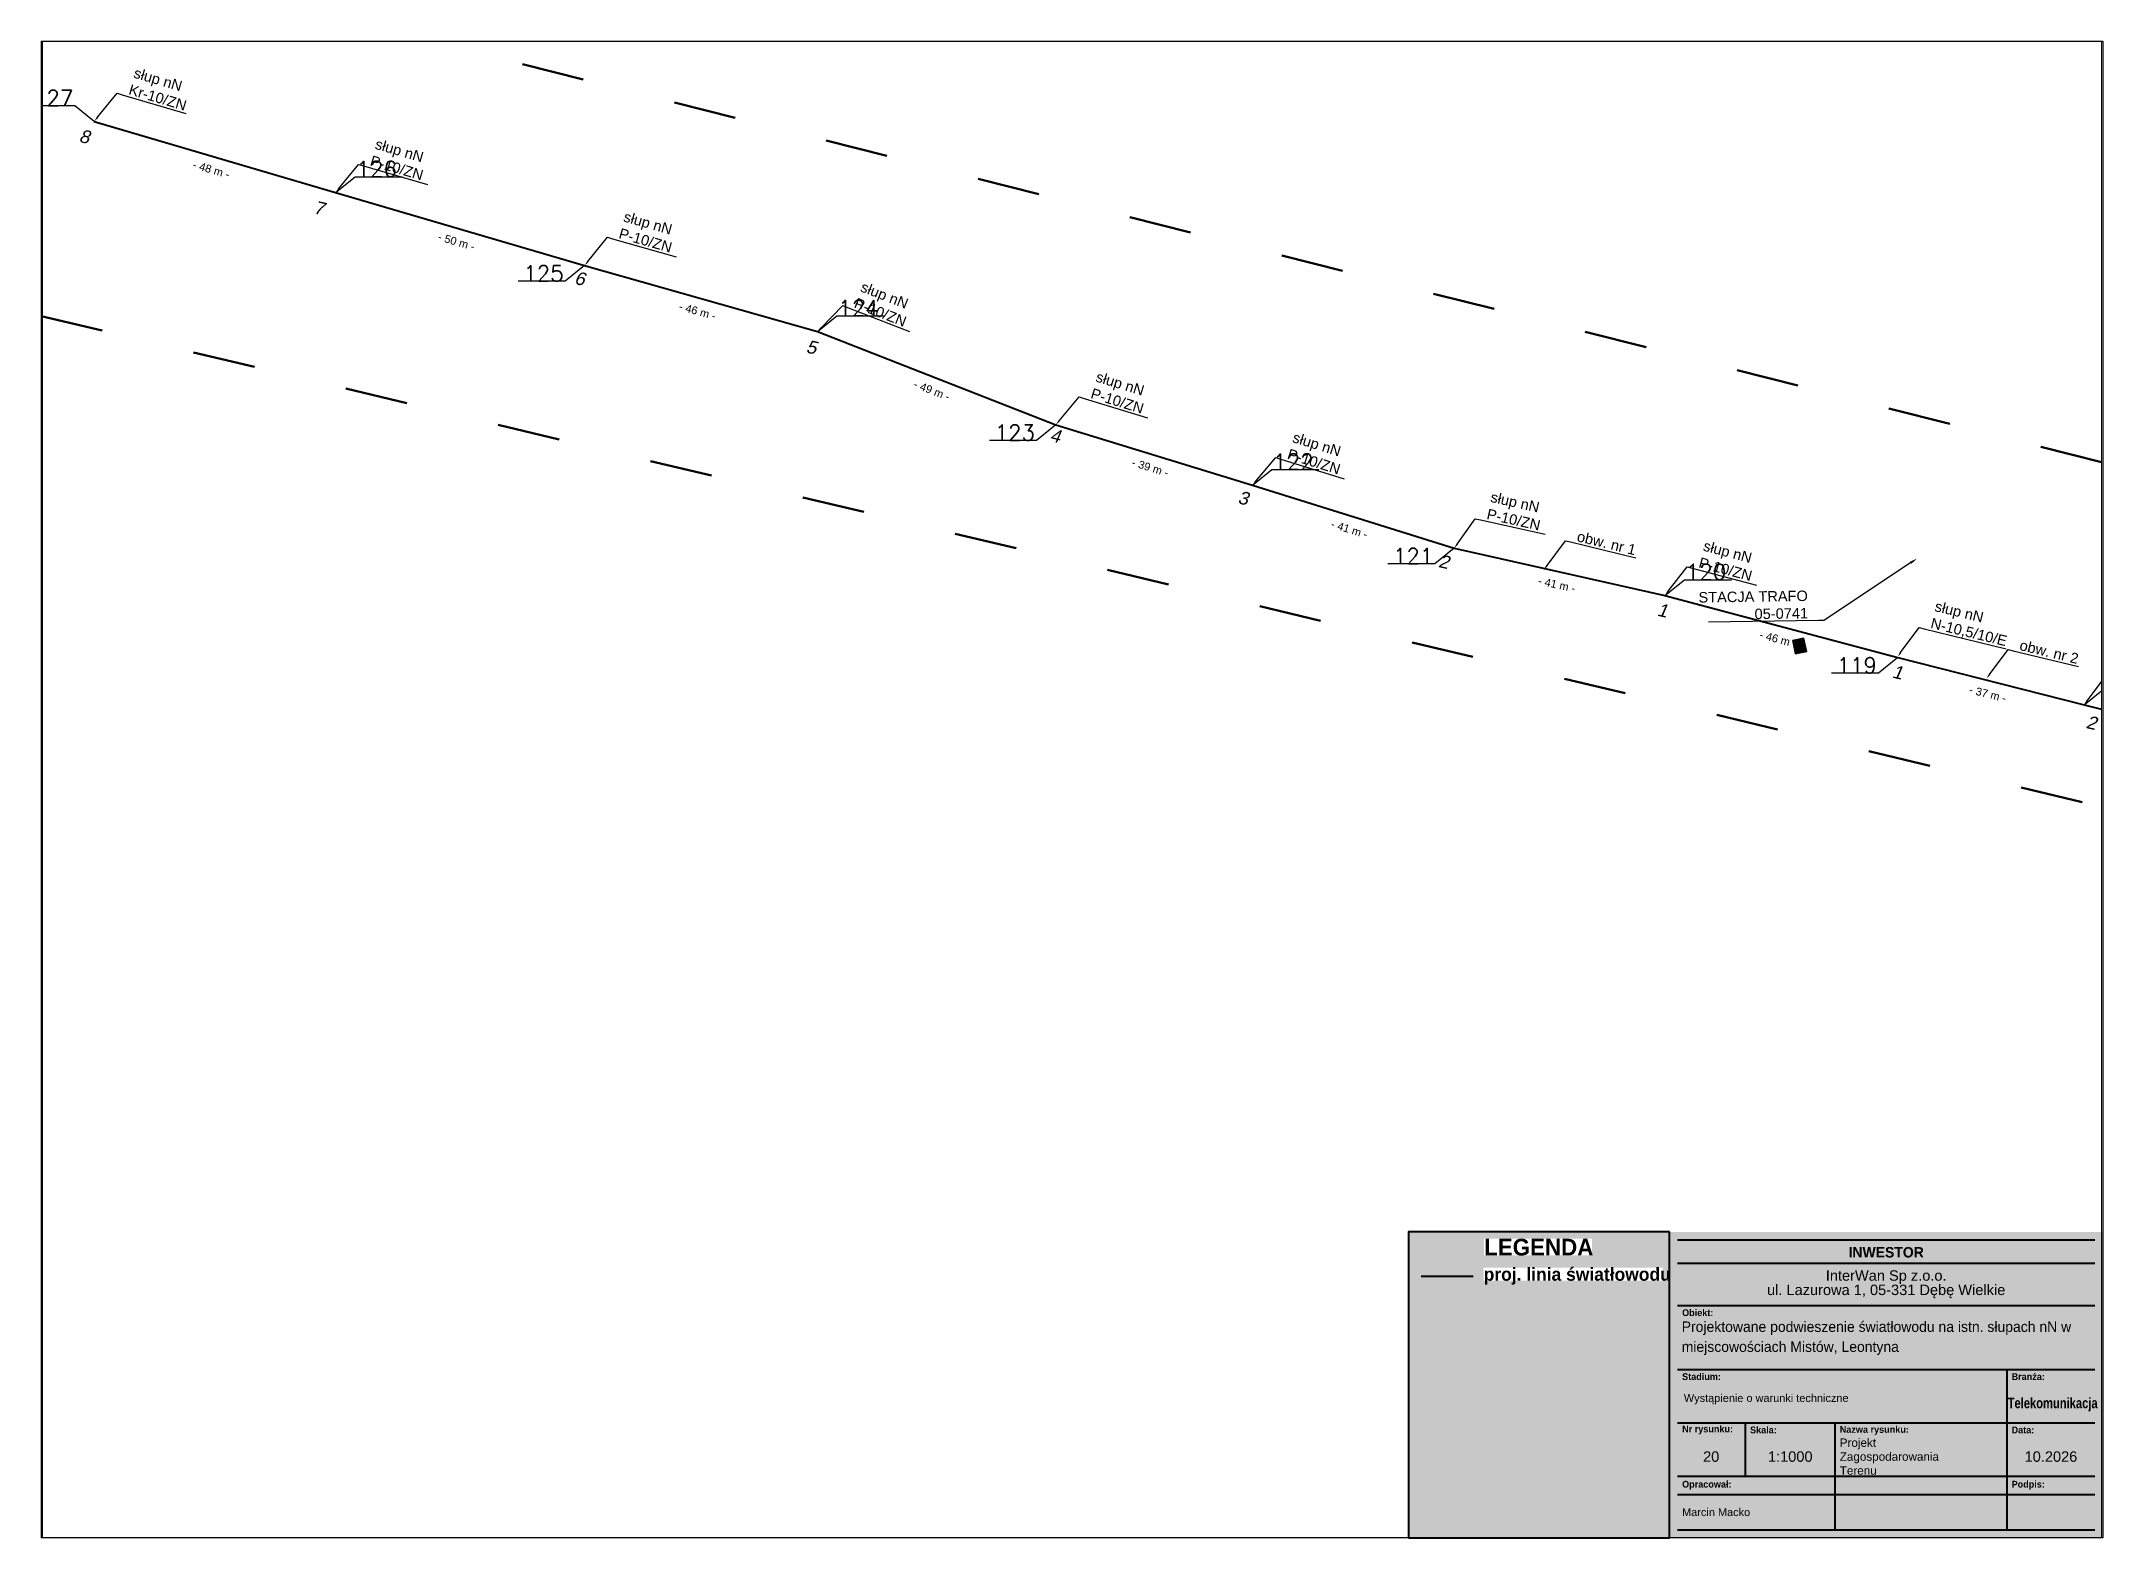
# Paper-space layout '20' of a CAD drawing. Header units: metres, sheet in millimetres. Extents: x 0 to 395, y 0 to 287.
# The model-space entities are those that its viewports show. They can reach past a viewport. Long polylines and large blocks are cut down to what shows.
import ezdxf
from ezdxf import colors
from ezdxf.entities.mleader import LeaderData, LeaderLine
from ezdxf.math import Vec2, Vec3

# ---------------------------------------------------------------- set-up
doc = ezdxf.new("R2010")
doc.units = ezdxf.units.M
doc.header["$MEASUREMENT"] = 0
doc.linetypes.add('ACAD_ISO03W100', pattern=[30, 12, -18])
doc.linetypes.add('DGN Style 2', pattern=[0.005224, 0.003135, -0.00209])
for name, color, linetype, lineweight in [('!TELE', 30, 'Continuous', 40), ('!trafo', 6, 'ACAD_ISO03W100', 50), ('@Tabelka', 7, 'Continuous', 13), ('_mm zasięg trafo', 6, 'ACAD_ISO03W100', 35), ('_numery slupow etap 4 cz. 2', 7, 'Continuous', 40), ('_światłowód', 30, 'Continuous', 50)]:
    doc.layers.add(name, color=color, linetype=linetype, lineweight=lineweight)
for name, color, linetype in [('!wymiary', 7, 'Continuous'), ('_MM opisy', 7, 'Continuous'), ('_mm trafo', 3, 'Continuous'), ('makro-numeracja-punktow', 7, 'Continuous')]:
    doc.layers.add(name, color=color, linetype=linetype)
doc.layers.add('@KonstrTabelki', color=253, linetype='DGN Style 2', lineweight=0, plot=False)
doc.styles.add('GeodText', font='romans.shx')
doc.styles.add('LEGENDA', font='arial.ttf')
doc.styles.get("Standard").update_dxf_attribs({"font": 'arial.ttf'})
doc.dimstyles.new('opis linie', dxfattribs={"dimtxt": 1.5, "dimasz": 2.5, "dimexe": 1.25, "dimexo": 0.625, "dimgap": 2.5, "dimtad": 4, "dimdec": 0, "dimtxsty": 'Standard', "dimcen": 2.5, "dimse1": 1, "dimse2": 1, "dimsd1": 1, "dimsd2": 1, "dimclrt": 256, "dimazin": 3, "dimtfac": 1, "dimtdec": 0, "dimtmove": 0, "dimatfit": 3, "dimtfill": 1})
doc.dimstyles.get("Standard").update_dxf_attribs({"dimtxt": 2.5, "dimasz": 2.5, "dimexe": 1.25, "dimexo": 0.625, "dimtad": 1, "dimtxsty": 'Standard', "dimcen": 2.5, "dimazin": 3, "dimtfac": 1, "dimtmove": 0, "dimatfit": 3})

psp = doc.layouts.new('20')

# ---------------------------------------------------------------- texts
at = {"color": 18, "true_color": 0x000000, "insert": (314.32, 41.46), "char_height": 2, "width": 76.9558, "attachment_point": 1, "line_spacing_factor": 0.825, "style": 'LEGENDA'}
psp.add_mtext('\\pxsm1.15,ql;{\\fLato Light|b0|i0|c238|p34;\\C256;Projektowane podwieszenie światłowodu na istn. słupach nN w miejscowościach Mistów, Leontyna}', dxfattribs=at)
at = {"char_height": 2, "attachment_point": 5, "line_spacing_factor": 0.825, "style": 'LEGENDA'}
for s, insert in [('20', (319.97, 15.55)), ('1:1000', (335.12, 15.55))]:
    psp.add_mtext(s, dxfattribs=dict(at, insert=insert))
at = {"color": 1, "insert": (344.61, 15.55, 1), "char_height": 1.6, "width": 26.3577, "attachment_point": 4, "style": 'LEGENDA'}
psp.add_mtext('{\\C18;\\c0;Projekt Zagospodarowania Terenu}', dxfattribs=at)

msp = doc.modelspace()

# ---------------------------------------------------------------- texts
at = {"layer": 'makro-numeracja-punktow', "lineweight": 30, "insert": (7541667.98, 5789227.79), "char_height": 3, "attachment_point": 9, "line_spacing_factor": 0.8, "style": 'GeodText'}
msp.add_mtext('127', dxfattribs=at)

# ---------------------------------------------------------------- blocks, each defined once
blk = doc.blocks.new('tabelka')
at = {"true_color": 0xffffff, "transparency": 33554687}
h = blk.add_hatch(color=7, dxfattribs=at)
h.dxf.hatch_style = 1
h.paths.add_polyline_path([(-83, 58.61), (0, 58.61), (0, 0), (-83, 0)])
at = {"layer": '@KonstrTabelki'}
blk.add_lwpolyline([(-51.29, 11.83), (-51.29, 22.05)], dxfattribs=at)
at = {"layer": '@Tabelka', "lineweight": 40}
for p, q in [((-81.5, 57.11), (-1.5, 57.11)), ((-81.5, 52.66), (-1.5, 52.66)), ((-81.5, 44.52), (-1.5, 44.52)), ((-81.5, 32.27), (-1.5, 32.27)), ((-81.5, 32.27), (-18.36, 32.27)), ((-18.36, 32.27), (-18.36, 22.05)), ((-81.5, 22.05), (-18.36, 22.05)), ((-68.48, 11.83), (-68.48, 22.05)), ((-51.29, 11.83), (-51.29, 22.05)), ((-18.36, 22.05), (-1.5, 22.05)), ((-18.36, 22.05), (-18.36, 11.83)), ((-51.29, 11.83), (-51.29, 18.64)), ((-18.36, 18.64), (-18.36, 11.83)), ((-51.29, 1.5), (-51.29, 15.11)), ((-18.36, 15.11), (-18.36, 1.5)), ((-81.5, 11.83), (-1.5, 11.83)), ((-81.5, 11.83), (-1.5, 11.83)), ((-81.5, 8.31), (-1.5, 8.31)), ((-81.5, 1.5), (-1.5, 1.5)), ((-81.5, 1.5), (-1.5, 1.5))]:
    blk.add_line(p, q, dxfattribs=at)
at = {"layer": '@Tabelka'}
for s, insert, char_height, attachment_point, line_spacing_factor in [('{\\fLato Light|b1|i0|c238|p34;INWESTOR}', (-41.5, 55.72), 2, 2, 0.825), ('{\\fLato Light|b1|i0|c238|p34;Obiekt:}', (-80.6, 43.13), 1.3, 4, 0.946154), ('{\\fLato Light|b1|i0|c238|p34;Branża:}', (-17.47, 30.88), 1.3, 4, 0.946154), ('Wystąpienie o warunki techniczne', (-80.27, 26.56), 1.5, 4, 0.825), ('{\\fLato Light|b1|i0|c238|p34;\\W0.8;Telekomunikacja}', (-9.6, 25.53), 2, 5, 0.76875), ('{\\fLato Light|b1|i0|c238|p34;Nr rysunku:}', (-80.6, 20.66), 1.3, 4, 0.946154), ('{\\fLato Light|b1|i0|c238|p34;Skala:}', (-67.58, 20.66), 1.3, 4, 0.946154), ('{\\fLato Light|b1|i0|c238|p34;Nazwa rysunku:}', (-50.39, 20.57), 1.3, 4, 0.946154), ('{\\fLato Light|b1|i0|c238|p34;Data:}', (-17.47, 20.66), 1.3, 4, 0.946154), ('10.2026', (-9.93, 15.55), 2, 5, 0.825), ('{\\fLato Light|b1|i0|c238|p34;Opracował:}', (-80.6, 10.07), 1.3, 4, 0.946154), ('{\\fLato Light|b1|i0|c238|p34;Podpis:}', (-17.47, 10.07), 1.3, 4, 0.946154)]:
    blk.add_mtext(s, dxfattribs=dict(at, insert=insert, char_height=char_height, attachment_point=attachment_point, line_spacing_factor=line_spacing_factor))
at = {"layer": '@Tabelka', "insert": (-41.5, 51.27), "char_height": 2, "attachment_point": 2, "line_spacing_factor": 0.825, "style": 'LEGENDA'}
blk.add_mtext('InterWan Sp z.o.o.\\Pul. Lazurowa 1, 05-331 Dębę Wielkie', dxfattribs=at)
at = {"layer": '@Tabelka', "attachment_point": 4}
for s, insert, char_height, width, line_spacing_factor in [('{\\fLato Light|b1|i0|c238|p34;Stadium:}', (-80.6, 30.88), 1.3, 8.6456, 0.946154), ('Marcin Macko', (-80.6, 4.9), 1.5, 27.9275, 0.825)]:
    blk.add_mtext(s, dxfattribs=dict(at, insert=insert, char_height=char_height, width=width, line_spacing_factor=line_spacing_factor))
blk = doc.blocks.new('legenda')
at = {"true_color": 0xffffff, "transparency": 33554687}
h = blk.add_hatch(color=7, dxfattribs=at)
h.dxf.hatch_style = 1
h.paths.add_polyline_path([(0, 58.61), (0, 0), (-50, 0), (-50, 58.61)])
at = {"lineweight": 40}
blk.add_lwpolyline([(0, 58.61), (-50, 58.61), (-50, 0)], dxfattribs=at)
at = {"layer": '_światłowód', "lineweight": 40}
blk.add_lwpolyline([(-47.62, 50.14), (-37.62, 50.14)], dxfattribs=at)
at = {"layer": '_mm zasięg trafo', "bg_fill": 3, "box_fill_scale": 1, "bg_fill_color": 256, "bg_fill_transparency": 0}
for s, width, heights, insert, char_height, attachment_point in [('{\\fLato Light|b1|i0|c238|p34;\\C7;LEGENDA}', 20.65, [-3.27], (-35.53, 57.31), 3.2, 1), ('\\pxt4;{\\fLato Light|b1|i0|c238|p34;\\C7;proj. linia światłowodu}', 34.3358, [-3.2], (-35.62, 50.14), 2.5, 4)]:
    blk.add_mtext_dynamic_manual_height_columns(s, width=width, gutter_width=1, heights=heights, dxfattribs=dict(at, insert=insert, char_height=char_height, attachment_point=attachment_point))
at = {"lineweight": 40}
blk.add_lwpolyline([(-50, 0), (0, 0), (0, 58.61)], dxfattribs=at)
blk.add_lwpolyline([(0, 58.61), (0, 0)])
blk = doc.blocks.new('*D245')
at = {"layer": '!wymiary', "insert": (7542067.46, 5789106.74), "char_height": 1.5, "attachment_point": 5, "rotation": 345.703, "bg_fill": 3, "box_fill_scale": 1.25, "bg_fill_color": 257, "bg_fill_transparency": 0}
blk.add_mtext('\\A1;- 31 m -', dxfattribs=at)
blk = doc.blocks.new('*D246')
at = {"layer": '!wymiary', "insert": (7542034.78, 5789115.05), "char_height": 1.5, "attachment_point": 5, "rotation": 345.7485, "bg_fill": 3, "box_fill_scale": 1.25, "bg_fill_color": 257, "bg_fill_transparency": 0}
blk.add_mtext('\\A1;- 37 m -', dxfattribs=at)
blk = doc.blocks.new('*D247')
at = {"layer": '!wymiary', "insert": (7541994.6, 5789125.55), "char_height": 1.5, "attachment_point": 5, "rotation": 345.0404, "bg_fill": 3, "box_fill_scale": 1.25, "bg_fill_color": 257, "bg_fill_transparency": 0}
blk.add_mtext('\\A1;- 46 m -', dxfattribs=at)
blk = doc.blocks.new('*D248')
at = {"layer": '!wymiary', "insert": (7541952.2, 5789136.02), "char_height": 1.5, "attachment_point": 5, "rotation": 347.3913, "bg_fill": 3, "box_fill_scale": 1.25, "bg_fill_color": 257, "bg_fill_transparency": 0}
blk.add_mtext('\\A1;- 41 m -', dxfattribs=at)
blk = doc.blocks.new('*D249')
at = {"layer": '!wymiary', "insert": (7541912.47, 5789146.63), "char_height": 1.5, "attachment_point": 5, "rotation": 342.6512, "bg_fill": 3, "box_fill_scale": 1.25, "bg_fill_color": 257, "bg_fill_transparency": 0}
blk.add_mtext('\\A1;- 41 m -', dxfattribs=at)
blk = doc.blocks.new('*D250')
at = {"layer": '!wymiary', "insert": (7541874.31, 5789158.44), "char_height": 1.5, "attachment_point": 5, "rotation": 342.904, "bg_fill": 3, "box_fill_scale": 1.25, "bg_fill_color": 257, "bg_fill_transparency": 0}
blk.add_mtext('\\A1;- 39 m -', dxfattribs=at)
blk = doc.blocks.new('*D251')
at = {"layer": '!wymiary', "insert": (7541832.46, 5789173.23), "char_height": 1.5, "attachment_point": 5, "rotation": 338.6481, "bg_fill": 3, "box_fill_scale": 1.25, "bg_fill_color": 257, "bg_fill_transparency": 0}
blk.add_mtext('\\A1;- 49 m -', dxfattribs=at)
blk = doc.blocks.new('*D252')
at = {"layer": '!wymiary', "insert": (7541787.55, 5789188.41), "char_height": 1.5, "attachment_point": 5, "rotation": 344.1709, "bg_fill": 3, "box_fill_scale": 1.25, "bg_fill_color": 257, "bg_fill_transparency": 0}
blk.add_mtext('\\A1;- 46 m -', dxfattribs=at)
blk = doc.blocks.new('*D253')
at = {"layer": '!wymiary', "insert": (7541741.37, 5789201.73), "char_height": 1.5, "attachment_point": 5, "rotation": 343.6428, "bg_fill": 3, "box_fill_scale": 1.25, "bg_fill_color": 257, "bg_fill_transparency": 0}
blk.add_mtext('\\A1;- 50 m -', dxfattribs=at)
blk = doc.blocks.new('*D254')
at = {"layer": '!wymiary', "insert": (7541694.4, 5789215.56), "char_height": 1.5, "attachment_point": 5, "rotation": 343.5667, "bg_fill": 3, "box_fill_scale": 1.25, "bg_fill_color": 257, "bg_fill_transparency": 0}
blk.add_mtext('\\A1;- 48 m -', dxfattribs=at)
blk = doc.blocks.new('trafo')
at = {"layer": '_mm trafo'}
h = blk.add_hatch(color=256, dxfattribs=at)
h.dxf.hatch_style = 1
h.paths.add_polyline_path([(-1.15, 1.02), (-0.52, -1.51), (1.64, -0.96), (1.01, 1.59)])
at = {"layer": '_mm trafo', "flags": 128}
blk.add_lwpolyline([(-0.52, -1.52), (1.64, -0.96), (0.98, 1.58), (-1.17, 0.99), (-0.52, -1.52)], close=True, dxfattribs=at)

# ---------------------------------------------------------------- linework, layer by layer
at = {"layer": '!TELE', "elevation": 175.02}
msp.add_lwpolyline([(7541671.98, 5789224.79), (7541718.23, 5789211.15), (7541765.93, 5789197.15), (7541810.53, 5789184.5), (7541856.23, 5789166.64), (7541893.88, 5789155.06), (7541932.56, 5789142.97), (7541972.94, 5789133.94), (7542017.56, 5789122.02), (7542053.23, 5789112.96), (7542082.93, 5789105.39), (7542131.36, 5789093.4), (7542179.47, 5789081.42), (7542205.32, 5789074.82), (7542238.88, 5789066.33)], dxfattribs=at)

msp.set_redraw_order([(e.dxf.handle, doc.entitydb.next_handle()) for e in msp.query("TEXT MTEXT ATTDEF DIMENSION ARC_DIMENSION")])  # texts and dimensions are drawn at this point

# ---------------------------------------------------------------- next in the draw order: leaders
at = {"layer": '_MM opisy'}
ml = msp.add_multileader_mtext('Standard', dxfattribs=at)
ml.set_content('\\pxql;słup nN\\PKr-10/ZN', color=256)
ml.set_leader_properties()
ml.build(insert=Vec2(0, 0))
ml.multileader.update_dxf_attribs({"has_text_frame": 1, "text_left_attachment_type": 5, "text_right_attachment_type": 5, "dogleg_length": 1, "arrow_head_size": 1})
ctx = ml.context
ctx.base_point, ctx.char_height, ctx.arrow_head_size, ctx.landing_gap_size, ctx.plane_origin, ctx.plane_x_axis, ctx.plane_y_axis = Vec3(7541677.35, 5789229.88), 2, 1, 1, Vec3(7541673.23, 5789222.94), Vec3(0.95915, -0.282898), Vec3(0.282898, 0.95915)
ctx.left_attachment, ctx.right_attachment = 5, 5
notes = []
notes.append((ctx, [(0, (1, 1, 0), (7541676.39, 5789230.17), (0.95915, -0.282898), 1, [(0, [(7541671.98, 5789224.79), (7541676.39, 5789230.17)], 0, [])])]))
ctx.mtext.insert, ctx.mtext.text_direction, ctx.mtext.rotation, ctx.mtext.flow_direction = Vec3(7541679.94, 5789235.13), Vec3(0.95915, -0.282898), 5.996371, 5
ctx.mtext.has_bg_fill, ctx.mtext.bg_color, ctx.mtext.bg_scale_factor, ctx.mtext.bg_transparency, ctx.mtext.use_window_bg_color = 1, -1023410175, 1, 0, 1
ml = msp.add_multileader_mtext('Standard', dxfattribs=at)
ml.set_content('\\pxql;słup nN\\PP-10/ZN', color=256)
ml.set_leader_properties()
ml.build(insert=Vec2(0, 0))
ml.multileader.update_dxf_attribs({"has_text_frame": 1, "text_left_attachment_type": 5, "text_right_attachment_type": 5, "dogleg_length": 1, "arrow_head_size": 1})
ctx = ml.context
ctx.base_point, ctx.char_height, ctx.arrow_head_size, ctx.landing_gap_size, ctx.plane_origin, ctx.plane_x_axis, ctx.plane_y_axis = Vec3(7541723.6, 5789216.25), 2, 1, 1, Vec3(7541719.48, 5789209.3), Vec3(0.959525, -0.281624), Vec3(0.281624, 0.959525)
ctx.left_attachment, ctx.right_attachment = 5, 5
notes.append((ctx, [(0, (1, 1, 0), (7541722.64, 5789216.53), (0.959525, -0.281624), 1, [(0, [(7541718.23, 5789211.15), (7541722.64, 5789216.53)], 0, [])])]))
ctx.mtext.insert, ctx.mtext.text_direction, ctx.mtext.rotation, ctx.mtext.flow_direction = Vec3(7541726.18, 5789221.5), Vec3(0.959525, -0.281624), 5.997699, 5
ctx.mtext.has_bg_fill, ctx.mtext.bg_color, ctx.mtext.bg_scale_factor, ctx.mtext.bg_transparency, ctx.mtext.use_window_bg_color = 1, -1023410175, 1, 0, 1
ml = msp.add_multileader_mtext('Standard', dxfattribs=at)
ml.set_content('\\pxql;słup nN\\PP-10/ZN', color=256)
ml.set_leader_properties()
ml.build(insert=Vec2(0, 0))
ml.multileader.update_dxf_attribs({"has_text_frame": 1, "text_left_attachment_type": 5, "text_right_attachment_type": 5, "dogleg_length": 1, "arrow_head_size": 1})
ctx = ml.context
ctx.base_point, ctx.char_height, ctx.arrow_head_size, ctx.landing_gap_size, ctx.plane_origin, ctx.plane_x_axis, ctx.plane_y_axis = Vec3(7541771.25, 5789202.3), 2, 1, 1, Vec3(7541767.2, 5789195.31), Vec3(0.96208, -0.272769), Vec3(0.272769, 0.96208)
ctx.left_attachment, ctx.right_attachment = 5, 5
notes.append((ctx, [(0, (1, 1, 0), (7541770.29, 5789202.57), (0.96208, -0.272769), 1, [(0, [(7541765.93, 5789197.15), (7541770.29, 5789202.57)], 0, [])])]))
ctx.mtext.insert, ctx.mtext.text_direction, ctx.mtext.rotation, ctx.mtext.flow_direction = Vec3(7541773.79, 5789207.57), Vec3(0.96208, -0.272769), 6.006916, 5
ctx.mtext.has_bg_fill, ctx.mtext.bg_color, ctx.mtext.bg_scale_factor, ctx.mtext.bg_transparency, ctx.mtext.use_window_bg_color = 1, -1023410175, 1, 0, 1
ml = msp.add_multileader_mtext('Standard', dxfattribs=at)
ml.set_content('\\pxql;słup nN\\PP-10/ZN', color=256)
ml.set_leader_properties()
ml.build(insert=Vec2(0, 0))
ml.multileader.update_dxf_attribs({"has_text_frame": 1, "text_left_attachment_type": 5, "text_right_attachment_type": 5, "dogleg_length": 1, "arrow_head_size": 1})
ctx = ml.context
ctx.base_point, ctx.char_height, ctx.arrow_head_size, ctx.landing_gap_size, ctx.plane_origin, ctx.plane_x_axis, ctx.plane_y_axis = Vec3(7541816.32, 5789189.12), 2, 1, 1, Vec3(7541811.61, 5789182.56), Vec3(0.931362, -0.364095), Vec3(0.364095, 0.931362)
ctx.left_attachment, ctx.right_attachment = 5, 5
notes.append((ctx, [(0, (1, 1, 0), (7541815.38, 5789189.48), (0.931362, -0.364095), 1, [(0, [(7541810.53, 5789184.5), (7541815.38, 5789189.48)], 0, [])])]))
ctx.mtext.insert, ctx.mtext.text_direction, ctx.mtext.rotation, ctx.mtext.flow_direction = Vec3(7541819.35, 5789194.13), Vec3(0.931362, -0.364095), 5.910524, 5
ctx.mtext.has_bg_fill, ctx.mtext.bg_color, ctx.mtext.bg_scale_factor, ctx.mtext.bg_transparency, ctx.mtext.use_window_bg_color = 1, -1023410175, 1, 0, 1
ml = msp.add_multileader_mtext('Standard', dxfattribs=at)
ml.set_content('\\pxql;słup nN\\PP-10/ZN', color=256)
ml.set_leader_properties()
ml.build(insert=Vec2(0, 0))
ml.multileader.update_dxf_attribs({"has_text_frame": 1, "text_left_attachment_type": 5, "text_right_attachment_type": 5, "dogleg_length": 1, "arrow_head_size": 1})
ctx = ml.context
ctx.base_point, ctx.char_height, ctx.arrow_head_size, ctx.landing_gap_size, ctx.plane_origin, ctx.plane_x_axis, ctx.plane_y_axis = Vec3(7541861.66, 5789171.67), 2, 1, 1, Vec3(7541857.45, 5789164.78), Vec3(0.955814, -0.293973), Vec3(0.293973, 0.955814)
ctx.left_attachment, ctx.right_attachment = 5, 5
notes.append((ctx, [(0, (1, 1, 0), (7541860.7, 5789171.97), (0.955814, -0.293973), 1, [(0, [(7541856.23, 5789166.64), (7541860.7, 5789171.97)], 0, [])])]))
ctx.mtext.insert, ctx.mtext.text_direction, ctx.mtext.rotation, ctx.mtext.flow_direction = Vec3(7541864.31, 5789176.89), Vec3(0.955814, -0.293973), 5.984804, 5
ctx.mtext.has_bg_fill, ctx.mtext.bg_color, ctx.mtext.bg_scale_factor, ctx.mtext.bg_transparency, ctx.mtext.use_window_bg_color = 1, -1023410175, 1, 0, 1
ml = msp.add_multileader_mtext('Standard', dxfattribs=at)
ml.set_content('\\pxql;słup nN\\PP-10/ZN', color=256)
ml.set_leader_properties()
ml.build(insert=Vec2(0, 0))
ml.multileader.update_dxf_attribs({"has_text_frame": 1, "text_left_attachment_type": 5, "text_right_attachment_type": 5, "dogleg_length": 1, "arrow_head_size": 1})
ctx = ml.context
ctx.base_point, ctx.char_height, ctx.arrow_head_size, ctx.landing_gap_size, ctx.plane_origin, ctx.plane_x_axis, ctx.plane_y_axis = Vec3(7541899.33, 5789160.07), 2, 1, 1, Vec3(7541895.1, 5789153.19), Vec3(0.954507, -0.298188), Vec3(0.298188, 0.954507)
ctx.left_attachment, ctx.right_attachment = 5, 5
notes.append((ctx, [(0, (1, 1, 0), (7541898.38, 5789160.36), (0.954507, -0.298188), 1, [(0, [(7541893.88, 5789155.06), (7541898.38, 5789160.36)], 0, [])])]))
ctx.mtext.insert, ctx.mtext.text_direction, ctx.mtext.rotation, ctx.mtext.flow_direction = Vec3(7541902.01, 5789165.27), Vec3(0.954507, -0.298188), 5.980392, 5
ctx.mtext.has_bg_fill, ctx.mtext.bg_color, ctx.mtext.bg_scale_factor, ctx.mtext.bg_transparency, ctx.mtext.use_window_bg_color = 1, -1023410175, 1, 0, 1
ml = msp.add_multileader_mtext('Standard', dxfattribs=at)
ml.set_content('\\pxql;słup nN\\PP-10/ZN', color=256)
ml.set_leader_properties()
ml.build(insert=Vec2(0, 0))
ml.multileader.update_dxf_attribs({"has_text_frame": 1, "text_left_attachment_type": 5, "text_right_attachment_type": 5, "dogleg_length": 1, "arrow_head_size": 1})
ctx = ml.context
ctx.base_point, ctx.char_height, ctx.arrow_head_size, ctx.landing_gap_size, ctx.plane_origin, ctx.plane_x_axis, ctx.plane_y_axis = Vec3(7541937.58, 5789148.42), 2, 1, 1, Vec3(7541933.92, 5789141.21), Vec3(0.975884, -0.218292), Vec3(0.218292, 0.975884)
ctx.left_attachment, ctx.right_attachment = 5, 5
notes.append((ctx, [(0, (1, 1, 0), (7541936.6, 5789148.64), (0.975884, -0.218292), 1, [(0, [(7541932.56, 5789142.97), (7541936.6, 5789148.64)], 0, [])])]))
ctx.mtext.insert, ctx.mtext.text_direction, ctx.mtext.rotation, ctx.mtext.flow_direction = Vec3(7541939.81, 5789153.83), Vec3(0.975884, -0.218292), 6.063122, 5
ctx.mtext.has_bg_fill, ctx.mtext.bg_color, ctx.mtext.bg_scale_factor, ctx.mtext.bg_transparency, ctx.mtext.use_window_bg_color = 1, -1023410175, 1, 0, 1
ml = msp.add_multileader_mtext('Standard', dxfattribs=at)
ml.set_content('\\pxql;słup nN\\PP-10/ZN', color=256)
ml.set_leader_properties()
ml.build(insert=Vec2(0, 0))
ml.multileader.update_dxf_attribs({"has_text_frame": 1, "text_left_attachment_type": 5, "text_right_attachment_type": 5, "dogleg_length": 1, "arrow_head_size": 1})
ctx = ml.context
ctx.base_point, ctx.char_height, ctx.arrow_head_size, ctx.landing_gap_size, ctx.plane_origin, ctx.plane_x_axis, ctx.plane_y_axis = Vec3(7541978.17, 5789139.17), 2, 1, 1, Vec3(7541974.23, 5789132.13), Vec3(0.966108, -0.258138), Vec3(0.258138, 0.966108)
ctx.left_attachment, ctx.right_attachment = 5, 5
notes.append((ctx, [(0, (1, 1, 0), (7541977.21, 5789139.43), (0.966108, -0.258138), 1, [(0, [(7541972.94, 5789133.94), (7541977.21, 5789139.43)], 0, [])])]))
ctx.mtext.insert, ctx.mtext.text_direction, ctx.mtext.rotation, ctx.mtext.flow_direction = Vec3(7541980.63, 5789144.49), Vec3(0.966108, -0.258138), 6.022091, 5
ctx.mtext.has_bg_fill, ctx.mtext.bg_color, ctx.mtext.bg_scale_factor, ctx.mtext.bg_transparency, ctx.mtext.use_window_bg_color = 1, -1023410175, 1, 0, 1
ml = msp.add_multileader_mtext('Standard', dxfattribs=at)
ml.set_content('\\pxql;słup nN\\PN-10,5/10/E', color=256)
ml.set_leader_properties()
ml.build(insert=Vec2(0, 0))
ml.multileader.update_dxf_attribs({"has_text_frame": 1, "text_left_attachment_type": 5, "text_right_attachment_type": 5, "dogleg_length": 1, "arrow_head_size": 1})
ctx = ml.context
ctx.base_point, ctx.char_height, ctx.arrow_head_size, ctx.landing_gap_size, ctx.plane_origin, ctx.plane_x_axis, ctx.plane_y_axis = Vec3(7542022.62, 5789127.53), 2, 1, 1, Vec3(7542018.84, 5789120.4), Vec3(0.971716, -0.236154), Vec3(0.236154, 0.971716)
ctx.left_attachment, ctx.right_attachment = 5, 5
notes.append((ctx, [(0, (1, 1, 0), (7542021.65, 5789127.77), (0.971716, -0.236154), 1, [(0, [(7542017.5, 5789122.18), (7542021.65, 5789127.77)], 0, [])])]))
ctx.mtext.insert, ctx.mtext.text_direction, ctx.mtext.rotation, ctx.mtext.flow_direction = Vec3(7542024.95, 5789132.9), Vec3(0.971716, -0.236154), 6.044779, 5
ctx.mtext.has_bg_fill, ctx.mtext.bg_color, ctx.mtext.bg_scale_factor, ctx.mtext.bg_transparency, ctx.mtext.use_window_bg_color = 1, -1023410175, 1, 0, 1
ml = msp.add_multileader_mtext('Standard', dxfattribs=at)
ml.set_content('\\pxql;słup nN\\PP-10/ZN', color=256)
ml.set_leader_properties()
ml.build(insert=Vec2(0, 0))
ml.multileader.update_dxf_attribs({"has_text_frame": 1, "text_left_attachment_type": 5, "text_right_attachment_type": 5, "dogleg_length": 1, "arrow_head_size": 1})
ctx = ml.context
ctx.base_point, ctx.char_height, ctx.arrow_head_size, ctx.landing_gap_size, ctx.plane_origin, ctx.plane_x_axis, ctx.plane_y_axis = Vec3(7542058.41, 5789118.25), 2, 1, 1, Vec3(7542054.54, 5789111.16), Vec3(0.969029, -0.246948), Vec3(0.246948, 0.969029)
ctx.left_attachment, ctx.right_attachment = 5, 5
notes.append((ctx, [(0, (1, 1, 0), (7542057.44, 5789118.5), (0.969029, -0.246948), 1, [(0, [(7542053.23, 5789112.96), (7542057.44, 5789118.5)], 0, [])])]))
ctx.mtext.insert, ctx.mtext.text_direction, ctx.mtext.rotation, ctx.mtext.flow_direction = Vec3(7542060.8, 5789123.59), Vec3(0.969029, -0.246948), 6.033656, 5
ctx.mtext.has_bg_fill, ctx.mtext.bg_color, ctx.mtext.bg_scale_factor, ctx.mtext.bg_transparency, ctx.mtext.use_window_bg_color = 1, -1023410175, 1, 0, 1
for ctx, leaders in notes:
    for number, flags, end, landing, length, lines in leaders:
        leader = LeaderData()
        leader.index, (leader.has_last_leader_line, leader.has_dogleg_vector, leader.attachment_direction) = number, flags
        leader.last_leader_point, leader.dogleg_vector, leader.dogleg_length = Vec3(end), Vec3(landing), length
        for number, points, colour, breaks in lines:
            line = LeaderLine()
            line.index, line.vertices, line.color, line.breaks = number, Vec3.list(points), colors.encode_raw_color(colour), breaks
            leader.lines.append(line)
        ctx.leaders.append(leader)

# ---------------------------------------------------------------- next in the draw order: linework, layer by layer
at = {"layer": '!trafo', "color": 3}
msp.add_lwpolyline([(7542145.92, 5788845.73), (7542213.64, 5788836.99), (7542693.34, 5788963.12), (7542689.69, 5789041.22), (7542229.9, 5788930.31), (7542281.97, 5789102.67), (7541662.31, 5789258.89), (7541646.17, 5789191.19), (7542205.94, 5789057.89)], close=True, dxfattribs=at)

# ---------------------------------------------------------------- next in the draw order: texts
at = {"layer": 'makro-numeracja-punktow', "lineweight": 30, "char_height": 3, "attachment_point": 7, "line_spacing_factor": 0.8, "style": 'GeodText'}
for s, insert in [('126', (7541722.23, 5789214.15)), ('124', (7541814.53, 5789187.5)), ('122', (7541897.88, 5789158.06)), ('120', (7541976.94, 5789136.94)), ('118', (7542057.23, 5789115.96))]:
    msp.add_mtext(s, dxfattribs=dict(at, insert=insert))

# ---------------------------------------------------------------- next in the draw order: dimensions: what is measured, and where the dimension line sits
at = {"layer": '!wymiary'}
dim = msp.add_aligned_dim(p1=(7542082.93, 5789105.39), p2=(7542053.23, 5789112.96), distance=-0.75, dimstyle='opis linie', dxfattribs=at)
dim.commit()
dim.dimension.update_dxf_attribs({"geometry": '*D245', "text_midpoint": (7542067.46, 5789106.74)})

# ---------------------------------------------------------------- next in the draw order: dimensions: what is measured, and where the dimension line sits
dim = msp.add_aligned_dim(p1=(7542053.23, 5789112.96), p2=(7542017.56, 5789122.02), distance=-0.75, dimstyle='opis linie', dxfattribs=at)
dim.commit()
dim.dimension.update_dxf_attribs({"geometry": '*D246', "text_midpoint": (7542034.78, 5789115.05)})

# ---------------------------------------------------------------- next in the draw order: texts
at = {"layer": '_numery slupow etap 4 cz. 2', "oblique": 10}
msp.add_text('2', height=2.5, rotation=346.8099, dxfattribs=at).set_placement((7542053.47, 5789108.55))

# ---------------------------------------------------------------- next in the draw order: dimensions: what is measured, and where the dimension line sits
at = {"layer": '!wymiary'}
dim = msp.add_aligned_dim(p1=(7542017.56, 5789122.02), p2=(7541972.94, 5789133.94), distance=-0.75, dimstyle='opis linie', dxfattribs=at)
dim.commit()
dim.dimension.update_dxf_attribs({"geometry": '*D247', "text_midpoint": (7541994.6, 5789125.55)})

# ---------------------------------------------------------------- next in the draw order: leaders
at = {"layer": '_MM opisy', "color": 1}
ml = msp.add_multileader_mtext('Standard', dxfattribs=at)
ml.set_content('\\pxql;obw. nr 2', color=1)
ml.set_leader_properties()
ml.build(insert=Vec2(0, 0))
ml.multileader.update_dxf_attribs({"has_text_frame": 1, "text_left_attachment_type": 5, "text_right_attachment_type": 5, "dogleg_length": 1, "arrow_head_size": 1})
ctx = ml.context
ctx.base_point, ctx.char_height, ctx.arrow_head_size, ctx.landing_gap_size, ctx.plane_origin, ctx.plane_x_axis, ctx.plane_y_axis = Vec3(7542039.66, 5789123.34), 2, 1, 1, Vec3(7542035.87, 5789116.2), Vec3(0.971716, -0.236154), Vec3(0.236154, 0.971716)
ctx.left_attachment, ctx.right_attachment = 5, 5
notes = []
notes.append((ctx, [(0, (1, 1, 0), (7542038.68, 5789123.57), (0.971716, -0.236154), 1, [(0, [(7542034.54, 5789117.99), (7542038.68, 5789123.57)], 0, [])])]))
ctx.mtext.insert, ctx.mtext.text_direction, ctx.mtext.rotation, ctx.mtext.flow_direction = Vec3(7542041.2, 5789125.44), Vec3(0.971716, -0.236154), 6.044779, 5
ctx.mtext.has_bg_fill, ctx.mtext.bg_color, ctx.mtext.bg_scale_factor, ctx.mtext.bg_transparency, ctx.mtext.use_window_bg_color = 1, -1023410175, 1, 0, 1
for ctx, leaders in notes:
    for number, flags, end, landing, length, lines in leaders:
        leader = LeaderData()
        leader.index, (leader.has_last_leader_line, leader.has_dogleg_vector, leader.attachment_direction) = number, flags
        leader.last_leader_point, leader.dogleg_vector, leader.dogleg_length = Vec3(end), Vec3(landing), length
        for number, points, colour, breaks in lines:
            line = LeaderLine()
            line.index, line.vertices, line.color, line.breaks = number, Vec3.list(points), colors.encode_raw_color(colour), breaks
            leader.lines.append(line)
        ctx.leaders.append(leader)

# ---------------------------------------------------------------- next in the draw order: block references
at = {"rotation": 357.3066721443945}
msp.add_blockref('trafo', (7541998.5, 5789124.23), dxfattribs=at)

# ---------------------------------------------------------------- next in the draw order: texts
at = {"layer": '_numery slupow etap 4 cz. 2', "oblique": 10}
msp.add_text('1', height=2.5, rotation=346.8099, dxfattribs=at).set_placement((7542016.35, 5789118.21))
at = {"layer": 'makro-numeracja-punktow', "lineweight": 30, "insert": (7542013.56, 5789119.02), "char_height": 3, "attachment_point": 9, "line_spacing_factor": 0.8, "style": 'GeodText'}
msp.add_mtext('119', dxfattribs=at)

# ---------------------------------------------------------------- next in the draw order: dimensions: what is measured, and where the dimension line sits
at = {"layer": '!wymiary'}
dim = msp.add_aligned_dim(p1=(7541972.94, 5789133.94), p2=(7541932.56, 5789142.97), distance=-0.75, dimstyle='opis linie', dxfattribs=at)
dim.commit()
dim.dimension.update_dxf_attribs({"geometry": '*D248', "text_midpoint": (7541952.2, 5789136.02)})

# ---------------------------------------------------------------- next in the draw order: leaders
at = {"layer": '_mm trafo', "color": 3}
ml = msp.add_multileader_mtext('Standard', dxfattribs=at)
ml.set_content('STACJA TRAFO\\P05-0741', color=3)
ml.set_leader_properties()
ml.build(insert=Vec2(0, 0))
ml.multileader.update_dxf_attribs({"has_text_frame": 1, "text_left_attachment_type": 5, "text_right_attachment_type": 5, "dogleg_length": 1, "arrow_head_size": 1.5})
ctx = ml.context
ctx.base_point, ctx.char_height, ctx.arrow_head_size, ctx.plane_origin, ctx.plane_x_axis, ctx.plane_y_axis = Vec3(7541977.67, 5789128.76), 2, 1.5, Vec3(7542024.49, 5789110.2), Vec3(0.999891, 0.014731), Vec3(-0.014731, 0.999891)
ctx.left_attachment, ctx.right_attachment, ctx.text_align_type, ctx.attachment_type = 5, 5, 2, 2
notes = []
notes.append((ctx, [(0, (1, 1, 0), (7542003.38, 5789129.14), (-0.999891, -0.014731), 1, [(0, [(7542021.25, 5789141.01), (7542003.38, 5789129.14)], 0, [])])]))
ctx.mtext.insert, ctx.mtext.text_direction, ctx.mtext.rotation, ctx.mtext.alignment, ctx.mtext.flow_direction = Vec3(7542000.29, 5789134.87), Vec3(0.999891, 0.014731), 0.014731, 3, 5
at = {"layer": 'makro-numeracja-punktow', "lineweight": 30, "has_arrowhead": 0, "annotation_type": 0, "has_hookline": 1, "hookline_direction": 0, "text_width": 8.19, "horizontal_direction": (-1, 0, 0)}
msp.add_leader([(7542017.56, 5789122.02), (7542013.83, 5789119.02), (7542013.65, 5789119.02)], dimstyle='Standard', dxfattribs=at)
at = {"layer": 'makro-numeracja-punktow', "lineweight": 30, "has_arrowhead": 0, "annotation_type": 0, "has_hookline": 1, "hookline_direction": 0, "text_width": 8.19}
msp.add_leader([(7542053.23, 5789112.96), (7542056.96, 5789115.96), (7542057.14, 5789115.96)], dimstyle='Standard', dxfattribs=at)
for ctx, leaders in notes:
    for number, flags, end, landing, length, lines in leaders:
        leader = LeaderData()
        leader.index, (leader.has_last_leader_line, leader.has_dogleg_vector, leader.attachment_direction) = number, flags
        leader.last_leader_point, leader.dogleg_vector, leader.dogleg_length = Vec3(end), Vec3(landing), length
        for number, points, colour, breaks in lines:
            line = LeaderLine()
            line.index, line.vertices, line.color, line.breaks = number, Vec3.list(points), colors.encode_raw_color(colour), breaks
            leader.lines.append(line)
        ctx.leaders.append(leader)

# ---------------------------------------------------------------- next in the draw order: texts
at = {"layer": '_numery slupow etap 4 cz. 2', "oblique": 10}
msp.add_text('1', height=2.5, rotation=346.8099, dxfattribs=at).set_placement((7541971.31, 5789130.08))

# ---------------------------------------------------------------- next in the draw order: dimensions: what is measured, and where the dimension line sits
at = {"layer": '!wymiary'}
dim = msp.add_aligned_dim(p1=(7541932.56, 5789142.97), p2=(7541893.88, 5789155.06), distance=-0.75, dimstyle='opis linie', dxfattribs=at)
dim.commit()
dim.dimension.update_dxf_attribs({"geometry": '*D249', "text_midpoint": (7541912.47, 5789146.63)})

# ---------------------------------------------------------------- next in the draw order: leaders
at = {"layer": '_MM opisy', "color": 1}
ml = msp.add_multileader_mtext('Standard', dxfattribs=at)
ml.set_content('\\pxql;obw. nr 1', color=1)
ml.set_leader_properties()
ml.build(insert=Vec2(0, 0))
ml.multileader.update_dxf_attribs({"has_text_frame": 1, "text_left_attachment_type": 5, "text_right_attachment_type": 5, "dogleg_length": 1, "arrow_head_size": 1})
ctx = ml.context
ctx.base_point, ctx.char_height, ctx.arrow_head_size, ctx.landing_gap_size, ctx.plane_origin, ctx.plane_x_axis, ctx.plane_y_axis = Vec3(7541954.86, 5789144.19), 2, 1, 1, Vec3(7541951.08, 5789137.05), Vec3(0.971716, -0.236154), Vec3(0.236154, 0.971716)
ctx.left_attachment, ctx.right_attachment = 5, 5
notes = []
notes.append((ctx, [(0, (1, 1, 0), (7541953.89, 5789144.42), (0.971716, -0.236154), 1, [(0, [(7541949.74, 5789138.84), (7541953.89, 5789144.42)], 0, [])])]))
ctx.mtext.insert, ctx.mtext.text_direction, ctx.mtext.rotation, ctx.mtext.flow_direction = Vec3(7541956.4, 5789146.29), Vec3(0.971716, -0.236154), 6.044779, 5
ctx.mtext.has_bg_fill, ctx.mtext.bg_color, ctx.mtext.bg_scale_factor, ctx.mtext.bg_transparency, ctx.mtext.use_window_bg_color = 1, -1023410175, 1, 0, 1
at = {"layer": 'makro-numeracja-punktow', "lineweight": 30, "has_arrowhead": 0, "annotation_type": 0, "has_hookline": 1, "hookline_direction": 0, "text_width": 8.19}
msp.add_leader([(7541972.94, 5789133.94), (7541976.67, 5789136.94), (7541976.85, 5789136.94)], dimstyle='Standard', dxfattribs=at)
for ctx, leaders in notes:
    for number, flags, end, landing, length, lines in leaders:
        leader = LeaderData()
        leader.index, (leader.has_last_leader_line, leader.has_dogleg_vector, leader.attachment_direction) = number, flags
        leader.last_leader_point, leader.dogleg_vector, leader.dogleg_length = Vec3(end), Vec3(landing), length
        for number, points, colour, breaks in lines:
            line = LeaderLine()
            line.index, line.vertices, line.color, line.breaks = number, Vec3.list(points), colors.encode_raw_color(colour), breaks
            leader.lines.append(line)
        ctx.leaders.append(leader)

# ---------------------------------------------------------------- next in the draw order: texts
at = {"layer": '_numery slupow etap 4 cz. 2', "oblique": 10}
msp.add_text('2', height=2.5, rotation=346.8099, dxfattribs=at).set_placement((7541929.4, 5789139.4))
at = {"layer": 'makro-numeracja-punktow', "lineweight": 30, "insert": (7541928.56, 5789139.97), "char_height": 3, "attachment_point": 9, "line_spacing_factor": 0.8, "style": 'GeodText'}
msp.add_mtext('121', dxfattribs=at)

# ---------------------------------------------------------------- next in the draw order: dimensions: what is measured, and where the dimension line sits
at = {"layer": '!wymiary'}
dim = msp.add_aligned_dim(p1=(7541893.88, 5789155.06), p2=(7541856.23, 5789166.64), distance=-0.75, dimstyle='opis linie', dxfattribs=at)
dim.commit()
dim.dimension.update_dxf_attribs({"geometry": '*D250', "text_midpoint": (7541874.31, 5789158.44)})

# ---------------------------------------------------------------- next in the draw order: leaders
at = {"layer": 'makro-numeracja-punktow', "lineweight": 30, "has_arrowhead": 0, "annotation_type": 0, "has_hookline": 1, "hookline_direction": 0, "text_width": 8.19, "horizontal_direction": (-1, 0, 0)}
msp.add_leader([(7541932.56, 5789142.97), (7541928.83, 5789139.97), (7541928.65, 5789139.97)], dimstyle='Standard', dxfattribs=at)

# ---------------------------------------------------------------- next in the draw order: texts
at = {"layer": '_numery slupow etap 4 cz. 2', "oblique": 10}
msp.add_text('3', height=2.5, rotation=346.8099, dxfattribs=at).set_placement((7541890.97, 5789151.61))

# ---------------------------------------------------------------- next in the draw order: dimensions: what is measured, and where the dimension line sits
at = {"layer": '!wymiary'}
dim = msp.add_aligned_dim(p1=(7541856.23, 5789166.64), p2=(7541810.53, 5789184.5), distance=-0.75, dimstyle='opis linie', dxfattribs=at)
dim.commit()
dim.dimension.update_dxf_attribs({"geometry": '*D251', "text_midpoint": (7541832.46, 5789173.23)})

# ---------------------------------------------------------------- next in the draw order: leaders
at = {"layer": 'makro-numeracja-punktow', "lineweight": 30, "has_arrowhead": 0, "annotation_type": 0, "has_hookline": 1, "hookline_direction": 0, "text_width": 8.19}
msp.add_leader([(7541893.88, 5789155.06), (7541897.61, 5789158.06), (7541897.79, 5789158.06)], dimstyle='Standard', dxfattribs=at)

# ---------------------------------------------------------------- next in the draw order: texts
at = {"layer": '_numery slupow etap 4 cz. 2', "oblique": 10}
msp.add_text('4', height=2.5, rotation=346.8099, dxfattribs=at).set_placement((7541854.96, 5789163.53))
at = {"layer": 'makro-numeracja-punktow', "lineweight": 30, "insert": (7541852.23, 5789163.64), "char_height": 3, "attachment_point": 9, "line_spacing_factor": 0.8, "style": 'GeodText'}
msp.add_mtext('123', dxfattribs=at)

# ---------------------------------------------------------------- next in the draw order: dimensions: what is measured, and where the dimension line sits
at = {"layer": '!wymiary'}
dim = msp.add_aligned_dim(p1=(7541810.53, 5789184.5), p2=(7541765.93, 5789197.15), distance=-0.75, dimstyle='opis linie', dxfattribs=at)
dim.commit()
dim.dimension.update_dxf_attribs({"geometry": '*D252', "text_midpoint": (7541787.55, 5789188.41)})

# ---------------------------------------------------------------- next in the draw order: leaders
at = {"layer": 'makro-numeracja-punktow', "lineweight": 30, "has_arrowhead": 0, "annotation_type": 0, "has_hookline": 1, "hookline_direction": 0, "text_width": 8.19, "horizontal_direction": (-1, 0, 0)}
msp.add_leader([(7541856.23, 5789166.64), (7541852.5, 5789163.64), (7541852.32, 5789163.64)], dimstyle='Standard', dxfattribs=at)

# ---------------------------------------------------------------- next in the draw order: texts
at = {"layer": '_numery slupow etap 4 cz. 2', "oblique": 10}
msp.add_text('5', height=2.5, rotation=346.8099, dxfattribs=at).set_placement((7541808.23, 5789180.52))

# ---------------------------------------------------------------- next in the draw order: dimensions: what is measured, and where the dimension line sits
at = {"layer": '!wymiary'}
dim = msp.add_aligned_dim(p1=(7541765.93, 5789197.15), p2=(7541718.23, 5789211.15), distance=-0.75, dimstyle='opis linie', dxfattribs=at)
dim.commit()
dim.dimension.update_dxf_attribs({"geometry": '*D253', "text_midpoint": (7541741.37, 5789201.73)})

# ---------------------------------------------------------------- next in the draw order: leaders
at = {"layer": 'makro-numeracja-punktow', "lineweight": 30, "has_arrowhead": 0, "annotation_type": 0, "has_hookline": 1, "hookline_direction": 0, "text_width": 8.19}
msp.add_leader([(7541810.53, 5789184.5), (7541814.26, 5789187.5), (7541814.44, 5789187.5)], dimstyle='Standard', dxfattribs=at)

# ---------------------------------------------------------------- next in the draw order: texts
at = {"layer": '_numery slupow etap 4 cz. 2', "oblique": 10}
msp.add_text('6', height=2.5, rotation=346.8099, dxfattribs=at).set_placement((7541763.84, 5789193.68))
at = {"layer": 'makro-numeracja-punktow', "lineweight": 30, "insert": (7541761.93, 5789194.15), "char_height": 3, "attachment_point": 9, "line_spacing_factor": 0.8, "style": 'GeodText'}
msp.add_mtext('125', dxfattribs=at)

# ---------------------------------------------------------------- next in the draw order: dimensions: what is measured, and where the dimension line sits
at = {"layer": '!wymiary'}
dim = msp.add_aligned_dim(p1=(7541718.23, 5789211.15), p2=(7541671.98, 5789224.79), distance=-0.75, dimstyle='opis linie', dxfattribs=at)
dim.commit()
dim.dimension.update_dxf_attribs({"geometry": '*D254', "text_midpoint": (7541694.4, 5789215.56)})

# ---------------------------------------------------------------- next in the draw order: leaders
at = {"layer": 'makro-numeracja-punktow', "lineweight": 30, "has_arrowhead": 0, "annotation_type": 0, "has_hookline": 1, "hookline_direction": 0, "text_width": 8.19, "horizontal_direction": (-1, 0, 0)}
msp.add_leader([(7541765.93, 5789197.15), (7541762.2, 5789194.15), (7541762.02, 5789194.15)], dimstyle='Standard', dxfattribs=at)

# ---------------------------------------------------------------- next in the draw order: texts
at = {"layer": '_numery slupow etap 4 cz. 2', "oblique": 10}
for s, p in [('8', (7541668.94, 5789220.89)), ('7', (7541713.88, 5789207.18))]:
    msp.add_text(s, height=2.5, rotation=346.8099, dxfattribs=at).set_placement(p)

# ---------------------------------------------------------------- next in the draw order: leaders
at = {"layer": 'makro-numeracja-punktow', "lineweight": 30, "has_arrowhead": 0, "annotation_type": 0, "has_hookline": 1, "hookline_direction": 0, "text_width": 8.19, "horizontal_direction": (-1, 0, 0)}
msp.add_leader([(7541671.98, 5789224.79), (7541668.25, 5789227.79), (7541668.07, 5789227.79)], dimstyle='Standard', dxfattribs=at)
at = {"layer": 'makro-numeracja-punktow', "lineweight": 30, "has_arrowhead": 0, "annotation_type": 0, "has_hookline": 1, "hookline_direction": 0, "text_width": 8.19}
msp.add_leader([(7541718.23, 5789211.15), (7541721.96, 5789214.15), (7541722.14, 5789214.15)], dimstyle='Standard', dxfattribs=at)

# ---------------------------------------------------------------- block references
psp.add_blockref('tabelka', (395, 0))

psp.set_redraw_order([(e.dxf.handle, doc.entitydb.next_handle()) for e in psp.query("TEXT MTEXT ATTDEF DIMENSION ARC_DIMENSION")])  # texts and dimensions are drawn at this point

# ---------------------------------------------------------------- next in the draw order: block references
psp.add_blockref('legenda', (312, 0))

# ---------------------------------------------------------------- next in the draw order: linework, layer by layer
psp.add_lwpolyline([(395, 0), (0.24, 0), (0.24, 286.83), (395, 286.83)], close=True)

# ---------------------------------------------------------------- next in the draw order: viewports
at = {"layer": 'VIEWPORTS'}
psp.add_viewport(center=(197.38, 143.41), size=(394.76, 286.8295), view_center_point=(7541859.2, 5789096.73), view_height=286.8295, dxfattribs=at)

doc.saveas('drawing.dxf')
